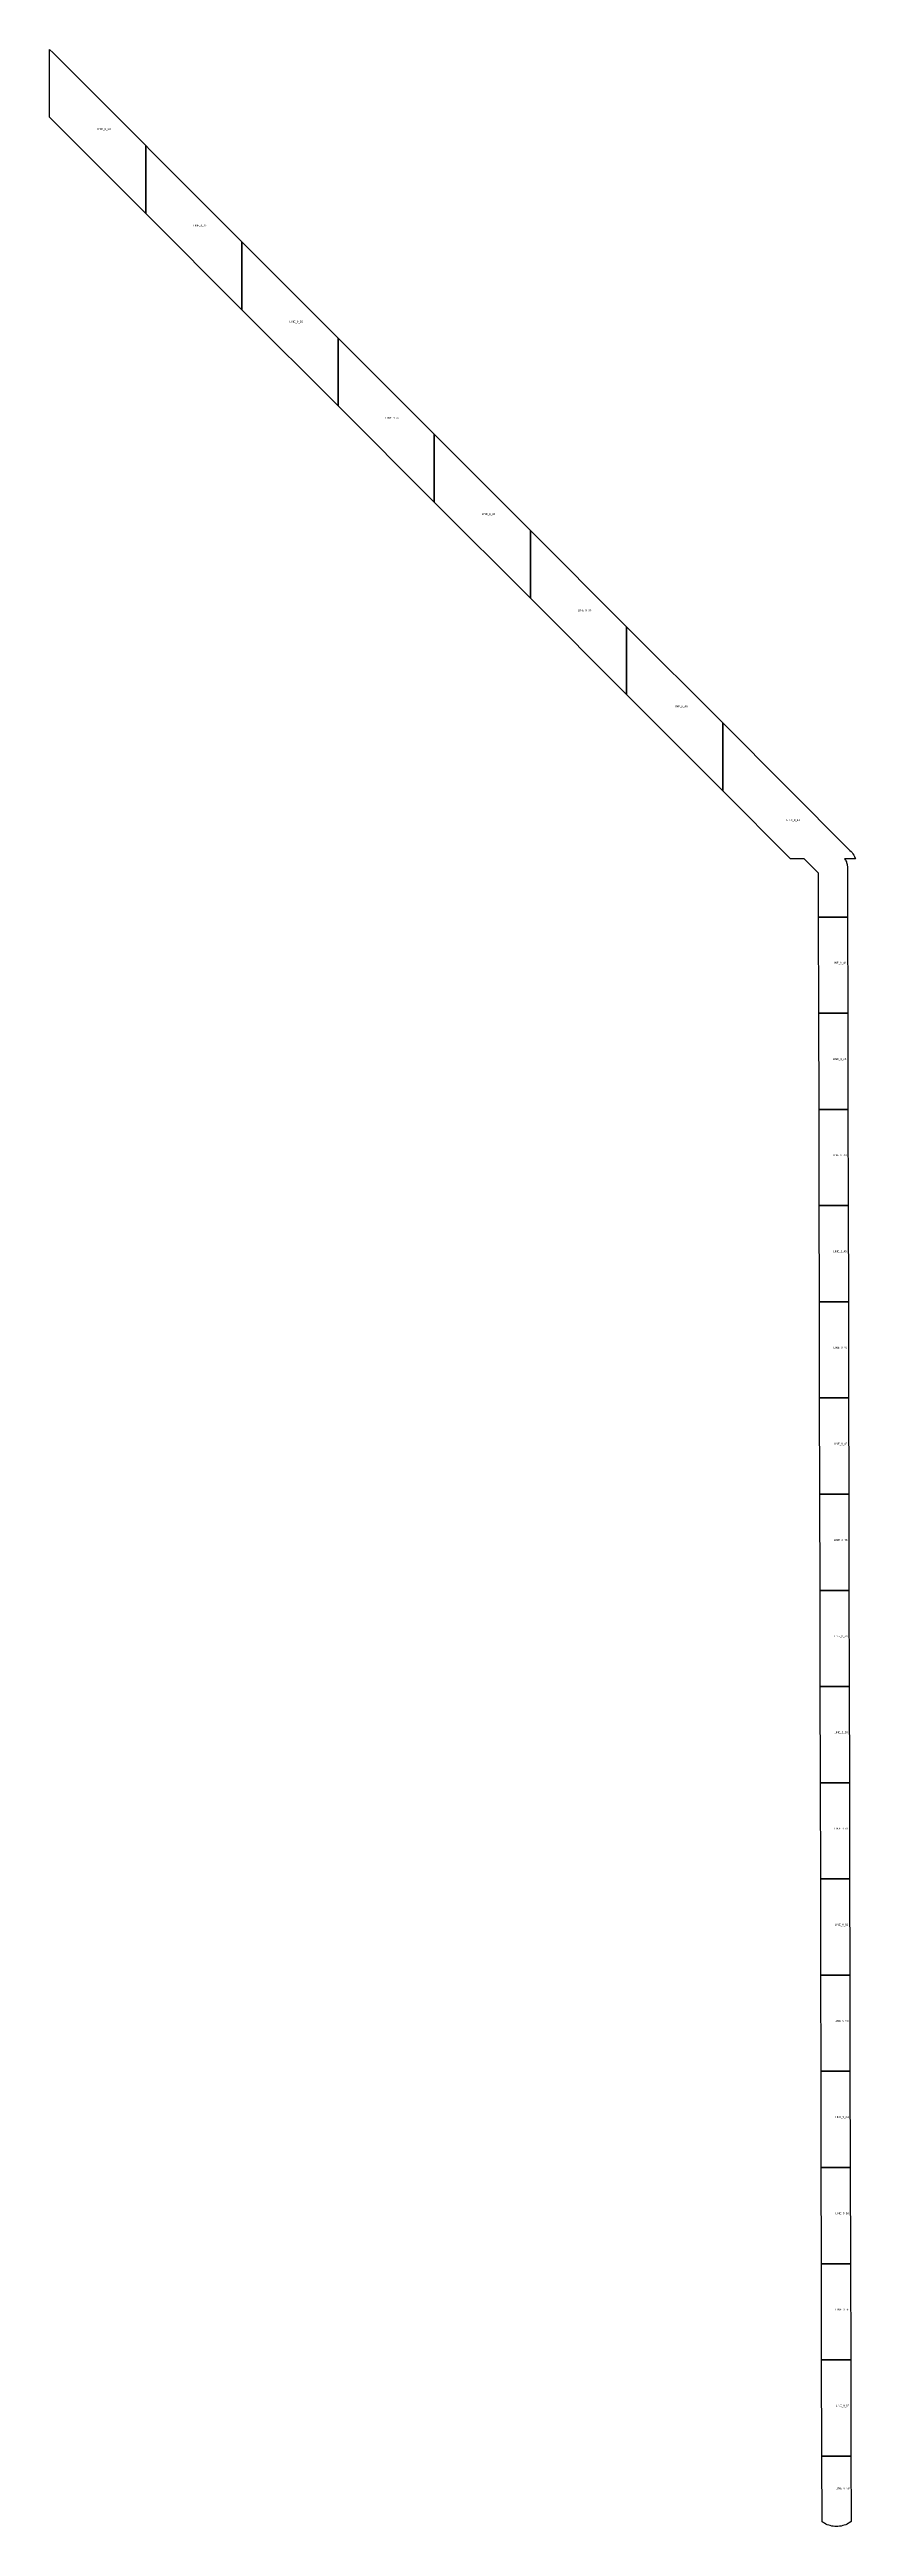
# Model space of a CAD drawing. Header units: inches. Extents: x 191938 to 500245, y 9613556 to 9818903.
# Drawn here: x 351853 to 360234, y 9702750 to 9728500 of the extents above; entities that cross this region are included whole.
import ezdxf

# ---------------------------------------------------------------- set-up
doc = ezdxf.new("R2010")
doc.units = ezdxf.units.IN
doc.header["$MEASUREMENT"] = 0
doc.layers.add('s', color=7, linetype='Continuous')
doc.layers.add('TILING_1_KM', color=10, linetype='Continuous')
doc.styles.get("Standard").update_dxf_attribs({"font": 'arial.ttf'})

msp = doc.modelspace()

# ---------------------------------------------------------------- linework, layer by layer
at = {"layer": 'TILING_1_KM'}
for points in [[(352853, 9727456), (352853, 9726796), (351853, 9727796), (351853, 9728260), (351853, 9728500), (351889, 9728465), (352094, 9728260), (352853, 9727501), (352853, 9727456)], [(353853, 9726500), (353853, 9725795), (352853, 9726795), (352853, 9727501), (352898, 9727455), (353853, 9726500)], [(354853, 9725500), (354853, 9724795), (353853, 9725795), (353853, 9726500), (354853, 9725500)], [(355853, 9724500), (355853, 9723795), (354853, 9724795), (354853, 9725500), (355853, 9724500)], [(356853, 9723500), (356853, 9722795), (355853, 9723795), (355853, 9724500), (356853, 9723500)], [(357853, 9722500), (357853, 9721795), (356853, 9722795), (356853, 9723500), (357853, 9722500)], [(358853, 9721500), (358853, 9720795), (357853, 9721795), (357853, 9722500), (358853, 9721500)], [(360151, 9719482), (359851, 9719482), (359850, 9719939), (359701, 9720088), (359559, 9720088), (358853, 9720795), (358853, 9721500), (360177, 9720175), (360188, 9720164), (360198, 9720152), (360208, 9720138), (360216, 9720124), (360224, 9720110), (360231, 9720095), (360234, 9720087), (360121, 9720087), (360125, 9720082), (360130, 9720074), (360135, 9720066), (360139, 9720057), (360142, 9720048), (360145, 9720038), (360147, 9720029), (360149, 9720019), (360150, 9720010), (360150, 9719999), (360151, 9719482)], [(360153, 9718482), (359853, 9718482), (359851, 9719482), (360151, 9719482), (360153, 9718482)], [(360156, 9717482), (359855, 9717482), (359853, 9718482), (360153, 9718482), (360156, 9717482)], [(360158, 9716482), (359857, 9716482), (359855, 9717482), (360156, 9717482), (360158, 9716482)], [(360160, 9715482), (359859, 9715482), (359857, 9716482), (360158, 9716482), (360160, 9715482)], [(360162, 9714482), (359861, 9714482), (359859, 9715482), (360160, 9715482), (360162, 9714482)], [(360164, 9713482), (359864, 9713482), (359861, 9714482), (360162, 9714482), (360164, 9713482)], [(360166, 9712482), (359866, 9712482), (359864, 9713482), (360164, 9713482), (360166, 9712482)], [(360169, 9711482), (359868, 9711482), (359866, 9712482), (360166, 9712482), (360169, 9711482)], [(360171, 9710482), (359870, 9710482), (359868, 9711482), (360169, 9711482), (360171, 9710482)], [(360173, 9709482), (359872, 9709482), (359870, 9710482), (360171, 9710482), (360173, 9709482)], [(360175, 9708482), (359874, 9708482), (359872, 9709482), (360173, 9709482), (360175, 9708482)], [(360177, 9707482), (359876, 9707482), (359874, 9708482), (360175, 9708482), (360177, 9707482)], [(360180, 9706482), (359878, 9706482), (359876, 9707482), (360177, 9707482), (360180, 9706482)], [(360182, 9705482), (359880, 9705482), (359878, 9706482), (360180, 9706482), (360182, 9705482)], [(360184, 9704482), (359882, 9704482), (359880, 9705482), (360182, 9705482), (360184, 9704482)], [(360186, 9703482), (359884, 9703482), (359882, 9704482), (360184, 9704482), (360186, 9703482)], [(359884, 9703482), (360186, 9703482), (360188, 9702802), (360175, 9702792), (360161, 9702784), (360146, 9702776), (360132, 9702769), (360116, 9702764), (360101, 9702759), (360085, 9702755), (360069, 9702753), (360052, 9702751), (360036, 9702750), (360020, 9702751), (360003, 9702753), (359987, 9702755), (359971, 9702759), (359956, 9702764), (359940, 9702769), (359925, 9702776), (359911, 9702784), (359897, 9702792), (359886, 9702800), (359884, 9703482)]]:
    msp.add_lwpolyline(points, close=True, dxfattribs=at)

# ---------------------------------------------------------------- texts
at = {"layer": 's'}
for s, p in [('LINE_9_34', (352347, 9727663)), ('LINE_9_35', (353347, 9726661)), ('LINE_9_36', (354347, 9725661)), ('LINE_9_37', (355347, 9724661)), ('LINE_9_38', (356347, 9723661)), ('LINE_9_39', (357347, 9722661)), ('LINE_9_40', (358347, 9721661)), ('LINE_9_41', (359516, 9720480)), ('LINE_9_42', (359997, 9718996)), ('LINE_9_43', (359999, 9717996)), ('LINE_9_44', (360001, 9716996)), ('LINE_9_45', (360003, 9715996)), ('LINE_9_46', (360006, 9714996)), ('LINE_9_47', (360008, 9713996)), ('LINE_9_48', (360010, 9712996)), ('LINE_9_49', (360012, 9711996)), ('LINE_9_50', (360014, 9710996)), ('LINE_9_51', (360016, 9709996)), ('LINE_9_52', (360018, 9708996)), ('LINE_9_53', (360021, 9707996)), ('LINE_9_54', (360023, 9706996)), ('LINE_9_55', (360025, 9705996)), ('LINE_9_56', (360027, 9704996)), ('LINE_9_57', (360029, 9703996)), ('LINE_9_58', (360031, 9703138))]:
    msp.add_text(s, height=20, dxfattribs=at).set_placement(p)

doc.saveas('drawing.dxf')
